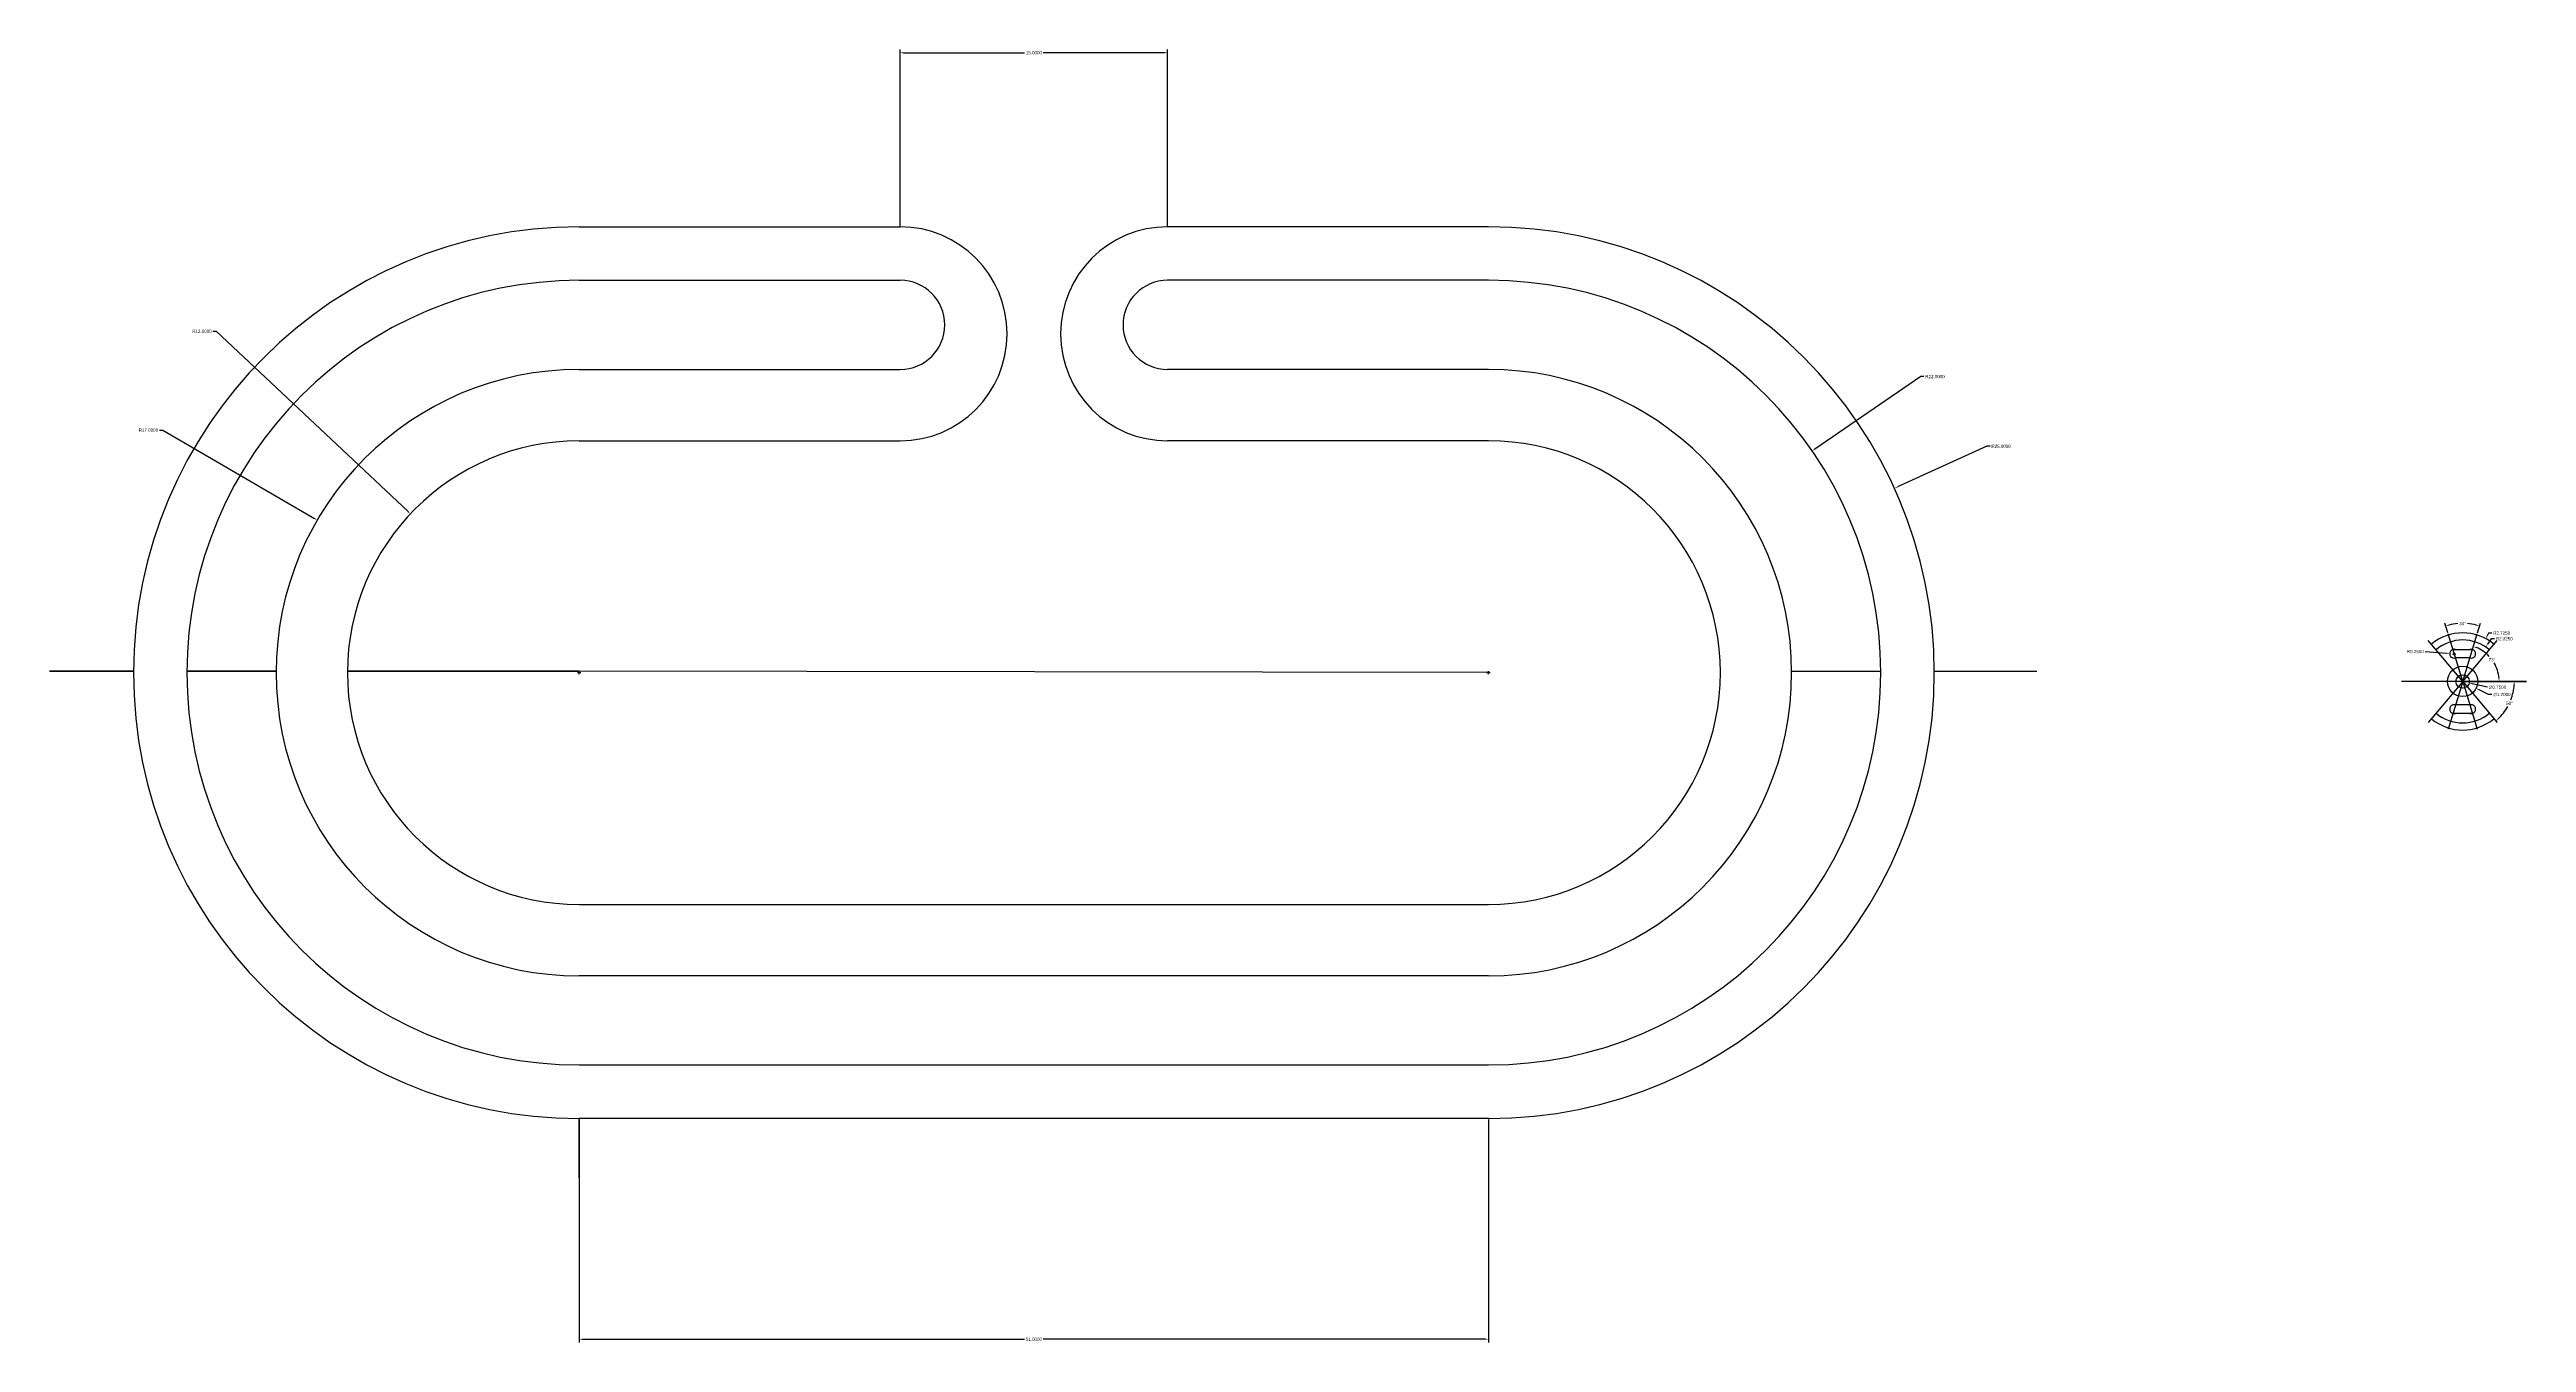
# Model space of a CAD drawing. Header units: inches. Extents: x 15 to 154, y -7 to 66.
import ezdxf

# ---------------------------------------------------------------- set-up
doc = ezdxf.new("R2010")
doc.units = ezdxf.units.IN
doc.header["$MEASUREMENT"] = 0
doc.styles.get("Standard").update_dxf_attribs({"font": 'arial.ttf'})
doc.dimstyles.get("Standard").update_dxf_attribs({"dimtxt": 0.18, "dimasz": 0.18, "dimexe": 0.18, "dimexo": 0.0625, "dimgap": 0.09, "dimtad": 0, "dimtih": 1, "dimtoh": 1, "dimdec": 4, "dimzin": 0, "dimdsep": 46, "dimtxsty": 'Standard', "dimcen": 0.09, "dimadec": 0, "dimazin": 0, "dimtfac": 1, "dimtdec": 4, "dimtofl": 0, "dimtmove": 0, "dimatfit": 3, "dimfxl": 1, "dimtolj": 1, "dimtzin": 0, "dimarcsym": 0})

# ---------------------------------------------------------------- blocks, each defined once
blk = doc.blocks.new('*D1')
at = {"color": 0, "lineweight": -2, "transparency": 16777216}
for p, q in [((44.58, 5.64), (44.58, -6.86)), ((95.58, 5.64), (95.58, -6.86)), ((44.76, -6.68), (69.55, -6.68)), ((95.4, -6.68), (70.61, -6.68))]:
    blk.add_line(p, q, dxfattribs=at)
at = {"color": 0, "transparency": 16777216}
for points in [[(44.76, -6.65), (44.76, -6.71), (44.58, -6.68)], [(95.4, -6.65), (95.4, -6.71), (95.58, -6.68)]]:
    blk.add_solid(points, dxfattribs=at)
at = {"layer": 'Defpoints', "color": 0, "transparency": 16777216}
for p in [(44.58, 5.7), (95.58, 5.7), (95.58, -6.68)]:
    blk.add_point(p, dxfattribs=at)
at = {"color": 0, "transparency": 16777216, "insert": (70.08, -6.68), "char_height": 0.18, "attachment_point": 5}
blk.add_mtext('\\A1;51.0000', dxfattribs=at)
blk = doc.blocks.new('*D2')
at = {"color": 0, "lineweight": -2, "transparency": 16777216}
for p, q in [((62.58, 55.76), (62.58, 65.64)), ((62.76, 65.46), (69.56, 65.46)), ((77.4, 65.46), (70.61, 65.46)), ((77.58, 55.76), (77.58, 65.64))]:
    blk.add_line(p, q, dxfattribs=at)
at = {"color": 0, "transparency": 16777216}
for points in [[(62.76, 65.49), (62.76, 65.43), (62.58, 65.46)], [(77.4, 65.49), (77.4, 65.43), (77.58, 65.46)]]:
    blk.add_solid(points, dxfattribs=at)
at = {"layer": 'Defpoints', "color": 0, "transparency": 16777216}
for p in [(77.58, 65.46), (62.58, 55.7), (77.58, 55.7)]:
    blk.add_point(p, dxfattribs=at)
at = {"color": 0, "transparency": 16777216, "insert": (70.08, 65.46), "char_height": 0.18, "attachment_point": 5}
blk.add_mtext('\\A1;15.0000', dxfattribs=at)
blk = doc.blocks.new('*D3')
at = {"color": 0, "lineweight": -2, "transparency": 16777216}
for p, q in [((24.04, 49.84), (24.22, 49.84)), ((24.22, 49.84), (34.98, 39.73)), ((44.49, 30.7), (44.67, 30.7)), ((44.58, 30.61), (44.58, 30.79))]:
    blk.add_line(p, q, dxfattribs=at)
at = {"color": 0, "transparency": 16777216}
blk.add_solid([(35, 39.75), (34.96, 39.7), (35.11, 39.6)], dxfattribs=at)
at = {"layer": 'Defpoints', "color": 0, "transparency": 16777216}
for p in [(35.11, 39.6), (44.58, 30.7)]:
    blk.add_point(p, dxfattribs=at)
at = {"color": 0, "transparency": 16777216, "insert": (23.42, 49.84), "char_height": 0.18, "attachment_point": 5}
blk.add_mtext('\\A1;R13.0000', dxfattribs=at)
blk = doc.blocks.new('*D4')
at = {"color": 0, "lineweight": -2, "transparency": 16777216}
for p, q in [((21.04, 44.3), (21.22, 44.3)), ((21.22, 44.3), (29.73, 39.34)), ((44.49, 30.7), (44.67, 30.7)), ((44.58, 30.61), (44.58, 30.79))]:
    blk.add_line(p, q, dxfattribs=at)
at = {"color": 0, "transparency": 16777216}
blk.add_solid([(29.75, 39.37), (29.72, 39.32), (29.89, 39.25)], dxfattribs=at)
at = {"layer": 'Defpoints', "color": 0, "transparency": 16777216}
for p in [(29.89, 39.25), (44.58, 30.7)]:
    blk.add_point(p, dxfattribs=at)
at = {"color": 0, "transparency": 16777216, "insert": (20.42, 44.3), "char_height": 0.18, "attachment_point": 5}
blk.add_mtext('\\A1;R17.0000', dxfattribs=at)
blk = doc.blocks.new('*D5')
at = {"color": 0, "lineweight": -2, "transparency": 16777216}
for p, q in [((119.82, 47.3), (113.88, 43.23)), ((120, 47.3), (119.82, 47.3)), ((95.49, 30.7), (95.67, 30.7)), ((95.58, 30.61), (95.58, 30.79))]:
    blk.add_line(p, q, dxfattribs=at)
at = {"color": 0, "transparency": 16777216}
blk.add_solid([(113.86, 43.26), (113.9, 43.21), (113.73, 43.13)], dxfattribs=at)
at = {"layer": 'Defpoints', "color": 0, "transparency": 16777216}
for p in [(113.73, 43.13), (95.58, 30.7)]:
    blk.add_point(p, dxfattribs=at)
at = {"color": 0, "transparency": 16777216, "insert": (120.62, 47.3), "char_height": 0.18, "attachment_point": 5}
blk.add_mtext('\\A1;R22.0000', dxfattribs=at)
blk = doc.blocks.new('*D6')
at = {"color": 0, "lineweight": -2, "transparency": 16777216}
for p, q in [((123.53, 43.39), (118.51, 41.11)), ((123.71, 43.39), (123.53, 43.39)), ((95.49, 30.7), (95.67, 30.7)), ((95.58, 30.61), (95.58, 30.79))]:
    blk.add_line(p, q, dxfattribs=at)
at = {"color": 0, "transparency": 16777216}
blk.add_solid([(118.5, 41.13), (118.52, 41.08), (118.34, 41.03)], dxfattribs=at)
at = {"layer": 'Defpoints', "color": 0, "transparency": 16777216}
for p in [(118.34, 41.03), (95.58, 30.7)]:
    blk.add_point(p, dxfattribs=at)
at = {"color": 0, "transparency": 16777216, "insert": (124.33, 43.39), "char_height": 0.18, "attachment_point": 5}
blk.add_mtext('\\A1;R25.0000', dxfattribs=at)
blk = doc.blocks.new('*D8')
at = {"color": 0, "lineweight": -2, "transparency": 16777216}
for p, q in [((151.67, 32.92), (151.59, 32.76)), ((151.85, 32.92), (151.67, 32.92)), ((150.12, 30.21), (150.3, 30.21)), ((150.21, 30.12), (150.21, 30.3))]:
    blk.add_line(p, q, dxfattribs=at)
at = {"color": 0, "transparency": 16777216}
blk.add_solid([(151.56, 32.78), (151.62, 32.75), (151.5, 32.61)], dxfattribs=at)
at = {"layer": 'Defpoints', "color": 0, "transparency": 16777216}
for p in [(151.5, 32.61), (150.21, 30.21)]:
    blk.add_point(p, dxfattribs=at)
at = {"color": 0, "transparency": 16777216, "insert": (152.4, 32.92), "char_height": 0.18, "attachment_point": 5}
blk.add_mtext('\\A1;R2.7250', dxfattribs=at)
blk = doc.blocks.new('*D9')
at = {"color": 0, "lineweight": -2, "transparency": 16777216}
for p, q in [((151.82, 32.6), (151.61, 32.29)), ((152, 32.6), (151.82, 32.6)), ((150.12, 30.21), (150.3, 30.21)), ((150.21, 30.12), (150.21, 30.3))]:
    blk.add_line(p, q, dxfattribs=at)
at = {"color": 0, "transparency": 16777216}
blk.add_solid([(151.58, 32.3), (151.63, 32.27), (151.51, 32.14)], dxfattribs=at)
at = {"layer": 'Defpoints', "color": 0, "transparency": 16777216}
for p in [(151.51, 32.14), (150.21, 30.21)]:
    blk.add_point(p, dxfattribs=at)
at = {"color": 0, "transparency": 16777216, "insert": (152.55, 32.6), "char_height": 0.18, "attachment_point": 5}
blk.add_mtext('\\A1;R2.3250', dxfattribs=at)
blk = doc.blocks.new('*D10')
at = {"color": 0, "lineweight": -2, "transparency": 16777216}
for p, q in [((150.12, 30.21), (150.3, 30.21)), ((150.21, 30.12), (150.21, 30.3)), ((151.67, 29.47), (151.13, 29.74)), ((151.85, 29.47), (151.67, 29.47))]:
    blk.add_line(p, q, dxfattribs=at)
at = {"color": 0, "transparency": 16777216}
blk.add_solid([(151.15, 29.77), (151.12, 29.71), (150.97, 29.82)], dxfattribs=at)
at = {"layer": 'Defpoints', "color": 0, "transparency": 16777216}
for p in [(149.46, 30.59), (150.97, 29.82)]:
    blk.add_point(p, dxfattribs=at)
at = {"color": 0, "transparency": 16777216, "insert": (152.42, 29.47), "char_height": 0.18, "attachment_point": 5}
blk.add_mtext('\\A1;∅1.7000', dxfattribs=at)
blk = doc.blocks.new('*D11')
at = {"color": 0, "lineweight": -2, "transparency": 16777216}
for p, q in [((150.12, 30.21), (150.3, 30.21)), ((150.21, 30.12), (150.21, 30.3)), ((151.61, 29.88), (150.75, 30.08))]:
    blk.add_line(p, q, dxfattribs=at)
at = {"color": 0, "transparency": 16777216}
blk.add_solid([(150.76, 30.11), (150.75, 30.05), (150.58, 30.12)], dxfattribs=at)
at = {"layer": 'Defpoints', "color": 0, "transparency": 16777216}
for p in [(149.85, 30.29), (150.58, 30.12)]:
    blk.add_point(p, dxfattribs=at)
at = {"color": 0, "transparency": 16777216, "insert": (152.17, 29.88), "char_height": 0.18, "attachment_point": 5}
blk.add_mtext('\\A1;∅0.7500', dxfattribs=at)
blk = doc.blocks.new('*D12')
at = {"color": 0, "lineweight": -2, "transparency": 16777216}
for p, q in [((148.11, 31.88), (149.31, 31.79)), ((149.65, 31.76), (149.83, 31.76)), ((149.74, 31.67), (149.74, 31.85))]:
    blk.add_line(p, q, dxfattribs=at)
at = {"color": 0, "transparency": 16777216}
blk.add_solid([(149.31, 31.82), (149.31, 31.76), (149.49, 31.78)], dxfattribs=at)
at = {"layer": 'Defpoints', "color": 0, "transparency": 16777216}
for p in [(149.49, 31.78), (149.74, 31.76)]:
    blk.add_point(p, dxfattribs=at)
at = {"color": 0, "transparency": 16777216, "insert": (147.56, 31.88), "char_height": 0.18, "attachment_point": 5}
blk.add_mtext('\\A1;R0.2500', dxfattribs=at)
blk = doc.blocks.new('*D13')
at = {"color": 0, "lineweight": -2, "transparency": 16777216}
for p, q in [((149.38, 32.94), (149.21, 33.48)), ((151.05, 32.94), (151.22, 33.48))]:
    blk.add_line(p, q, dxfattribs=at)
for start, end in [(94.7068, 103.8241), (76.1759, 85.2932)]:
    blk.add_arc((150.21, 30.21), 3.25, start, end, dxfattribs=at)
at = {"color": 0, "transparency": 16777216}
for points in [[(149.45, 33.33), (149.43, 33.39), (149.26, 33.31)], [(151, 33.39), (150.98, 33.33), (151.16, 33.31)]]:
    blk.add_solid(points, dxfattribs=at)
at = {"layer": 'Defpoints', "color": 0, "transparency": 16777216}
for p in [(150.53, 33.44), (149.4, 32.88), (151.03, 32.88), (150.21, 30.21), (150.21, 30.21)]:
    blk.add_point(p, dxfattribs=at)
at = {"color": 0, "transparency": 16777216, "insert": (150.21, 33.45), "char_height": 0.18, "attachment_point": 5}
blk.add_mtext('\\A1;34°', dxfattribs=at)
blk = doc.blocks.new('*D14')
at = {"color": 0, "lineweight": -2, "transparency": 16777216}
for start, end in [(338.9128, 356.4372), (313.5628, 330.9581)]:
    blk.add_arc((150.21, 30.21), 2.9, start, end, dxfattribs=at)
at = {"color": 0, "transparency": 16777216}
for points in [[(153.07, 30.03), (153.13, 30.02), (153.11, 30.21)], [(152.23, 28.09), (152.19, 28.13), (152.07, 27.99)]]:
    blk.add_solid(points, dxfattribs=at)
at = {"layer": 'Defpoints', "color": 0, "transparency": 16777216}
for p in [(146.78, 30.21), (150.21, 30.21), (153.79, 30.21), (152.14, 27.91), (152.63, 28.61)]:
    blk.add_point(p, dxfattribs=at)
at = {"color": 0, "transparency": 16777216, "insert": (152.84, 28.98), "char_height": 0.18, "attachment_point": 5}
blk.add_mtext('\\A1;50°', dxfattribs=at)
blk = doc.blocks.new('*D15')
at = {"color": 0, "lineweight": -2, "transparency": 16777216}
for start, end in [(43.1286, 67.9645), (5.0355, 30.3982)]:
    blk.add_arc((150.21, 30.21), 2.05, start, end, dxfattribs=at)
at = {"color": 0, "transparency": 16777216}
for points in [[(150.97, 32.08), (150.99, 32.13), (150.81, 32.16)], [(152.28, 30.39), (152.22, 30.38), (152.26, 30.21)]]:
    blk.add_solid(points, dxfattribs=at)
at = {"layer": 'Defpoints', "color": 0, "transparency": 16777216}
for p in [(151.03, 32.88), (152.08, 31.05), (146.78, 30.21), (150.21, 30.21), (153.79, 30.21)]:
    blk.add_point(p, dxfattribs=at)
at = {"color": 0, "transparency": 16777216, "insert": (151.86, 31.42), "char_height": 0.18, "attachment_point": 5}
blk.add_mtext('\\A1;73°', dxfattribs=at)

msp = doc.modelspace()

# ---------------------------------------------------------------- linework, layer by layer
for p, q in [((62.58048, 55.69845), (62.58048, 58.36954)), ((77.58048, 55.69845), (77.58048, 57.58528)), ((44.58048, 55.69845), (62.58048, 55.69845)), ((95.58048, 55.69845), (77.58048, 55.69845)), ((44.58048, 52.69845), (62.58048, 52.69845)), ((95.58048, 52.69845), (77.58048, 52.69845)), ((44.58048, 47.69845), (62.58048, 47.69845)), ((95.58048, 47.69845), (77.58048, 47.69845)), ((44.58048, 43.69845), (62.58048, 43.69845)), ((95.58048, 43.69845), (77.58048, 43.69845)), ((150.21401, 30.20542), (148.28564, 32.50355)), ((150.21401, 30.20542), (149.39536, 32.88307)), ((149.66581, 31.99849), (150.7622, 31.99849)), ((150.21401, 30.20542), (151.03265, 32.88307)), ((150.21401, 30.20542), (152.14237, 32.50355)), ((150.21401, 30.20542), (152.14237, 32.50355)), ((14.87327, 30.78845), (19.58064, 30.78845)), ((19.58064, 30.78845), (14.87327, 30.78845)), ((22.58067, 30.78845), (27.58072, 30.78845)), ((27.58072, 30.78845), (22.58067, 30.78845)), ((44.58048, 30.78845), (31.58079, 30.78845)), ((31.58079, 30.78845), (44.58048, 30.78845)), ((95.67048, 30.69845), (44.58048, 30.78845)), ((112.58024, 30.78845), (117.5803, 30.78845)), ((120.58032, 30.78845), (126.33322, 30.78845)), ((150.61602, 31.52034), (149.81199, 31.52034)), ((153.79148, 30.20542), (146.78031, 30.20542)), ((150.21401, 30.20542), (148.28564, 27.90728)), ((150.21401, 30.20542), (149.39536, 27.52776)), ((150.21401, 30.20542), (153.79148, 30.20542)), ((150.21401, 30.20542), (152.14237, 27.90728)), ((150.21401, 30.20542), (151.03265, 27.52776)), ((150.7622, 28.41235), (149.66581, 28.41235)), ((150.61602, 28.8905), (149.81199, 28.8905)), ((44.58048, 17.69845), (95.58048, 17.69845)), ((95.58048, 13.69845), (44.58048, 13.69845)), ((44.58048, 8.69845), (95.58048, 8.69845)), ((44.58048, 2.37356), (44.58048, 5.69845)), ((95.58048, 5.69845), (44.58048, 5.69845))]:
    msp.add_line(p, q)
for radius in [0.85, 0.375]:
    msp.add_circle((150.21401, 30.20542), radius)
for centre, radius, start, end in [((44.58048, 30.69845), 25, 90, 270), ((62.58048, 49.69845), 6, 270, 90), ((77.58048, 49.69845), 6, 90, 270), ((95.58048, 30.69845), 25, 270, 90), ((44.58048, 30.69845), 22, 90, 270), ((62.58048, 50.19845), 2.5, 270, 90), ((77.58048, 50.19845), 2.5, 90, 270), ((95.58048, 30.69845), 22, 270, 90), ((44.58048, 30.69845), 17, 90, 270), ((95.58048, 30.69845), 17, 270, 90), ((44.58048, 30.69845), 13, 90, 270), ((95.58048, 30.69845), 13, 270, 90), ((150.21401, 30.20542), 2.725, 50, 130), ((150.21401, 30.20542), 2.325, 50, 130), ((149.7389, 31.75941), 0.25, 73, 287), ((150.68911, 31.75941), 0.25, 253, 107), ((150.21401, 30.20542), 2.725, 230, 310), ((150.21401, 30.20542), 2.325, 230, 310), ((149.7389, 28.65142), 0.25, 73, 287), ((150.68911, 28.65142), 0.25, 253, 107)]:
    msp.add_arc(centre, radius, start, end)

# ---------------------------------------------------------------- dimensions: what is measured, and where the dimension line sits
for base, p1, p2, picture, middle in [((77.58048, 65.45806), (62.58048, 55.69845), (77.58048, 55.69845), '*D2', (70.08048, 65.45806)), ((95.58048, -6.67916), (44.58048, 5.69845), (95.58048, 5.69845), '*D1', (70.08048, -6.67916))]:
    dim = msp.add_linear_dim(base=base, p1=p1, p2=p2, dimstyle='Standard')
    dim.commit()
    dim.dimension.update_dxf_attribs({"geometry": picture, "text_midpoint": middle})
for center, mpoint, picture, middle in [((44.58048, 30.69845), (35.10864, 39.60261), '*D3', (23.4225, 49.83689)), ((95.58048, 30.69845), (113.73013, 43.13189), '*D5', (120.615, 47.30077)), ((44.58048, 30.69845), (29.88973, 39.25309), '*D4', (20.41728, 44.30354)), ((95.58048, 30.69845), (118.34449, 41.03285), '*D6', (124.32932, 43.38693)), ((149.7389, 31.75941), (149.48956, 31.77757), '*D12', (148.11386, 31.87774)), ((150.21401, 30.20542), (151.50854, 32.13669), '*D9', (152.55051, 32.60292))]:
    dim = msp.add_radius_dim(center=center, mpoint=mpoint, dimstyle='Standard')
    dim.commit()
    dim.dimension.update_dxf_attribs({"geometry": picture, "text_midpoint": middle, "dimtype": 164})
for base, line1, line2, picture, middle in [((150.53469, 33.43732), ((150.21401, 30.20542), (149.39536, 32.88307)), ((150.21401, 30.20542), (151.03265, 32.88307)), '*D13', (150.21401, 33.45319)), ((152.08078, 31.04961), ((153.79148, 30.20542), (146.78031, 30.20542)), ((150.21401, 30.20542), (151.03265, 32.88307)), '*D15', (151.86094, 31.42408)), ((152.63286, 28.61451), ((150.21401, 30.20542), (152.14237, 27.90728)), ((153.79148, 30.20542), (146.78031, 30.20542)), '*D14', (152.83789, 28.98188))]:
    dim = msp.add_angular_dim_2l(base=base, line1=line1, line2=line2, dimstyle='Standard')
    dim.commit()
    dim.dimension.update_dxf_attribs({"geometry": picture, "text_midpoint": middle})
dim = msp.add_radius_dim(center=(150.21401, 30.20542), mpoint=(151.50375, 32.60587), dimstyle='Standard')
dim.commit()
dim.dimension.update_dxf_attribs({"geometry": '*D8', "text_midpoint": (152.40359, 32.923)})
for p1, p2, picture, middle in [((149.4555, 30.58905), (150.97251, 29.82179), '*D10', (152.41519, 29.46702)), ((149.84894, 30.29117), (150.57907, 30.11966), '*D11', (151.6053, 29.8786))]:
    dim = msp.add_diameter_dim_2p(p1=p1, p2=p2, dimstyle='Standard')
    dim.commit()
    dim.dimension.update_dxf_attribs({"geometry": picture, "text_midpoint": middle, "dimtype": 163})

doc.saveas('drawing.dxf')
